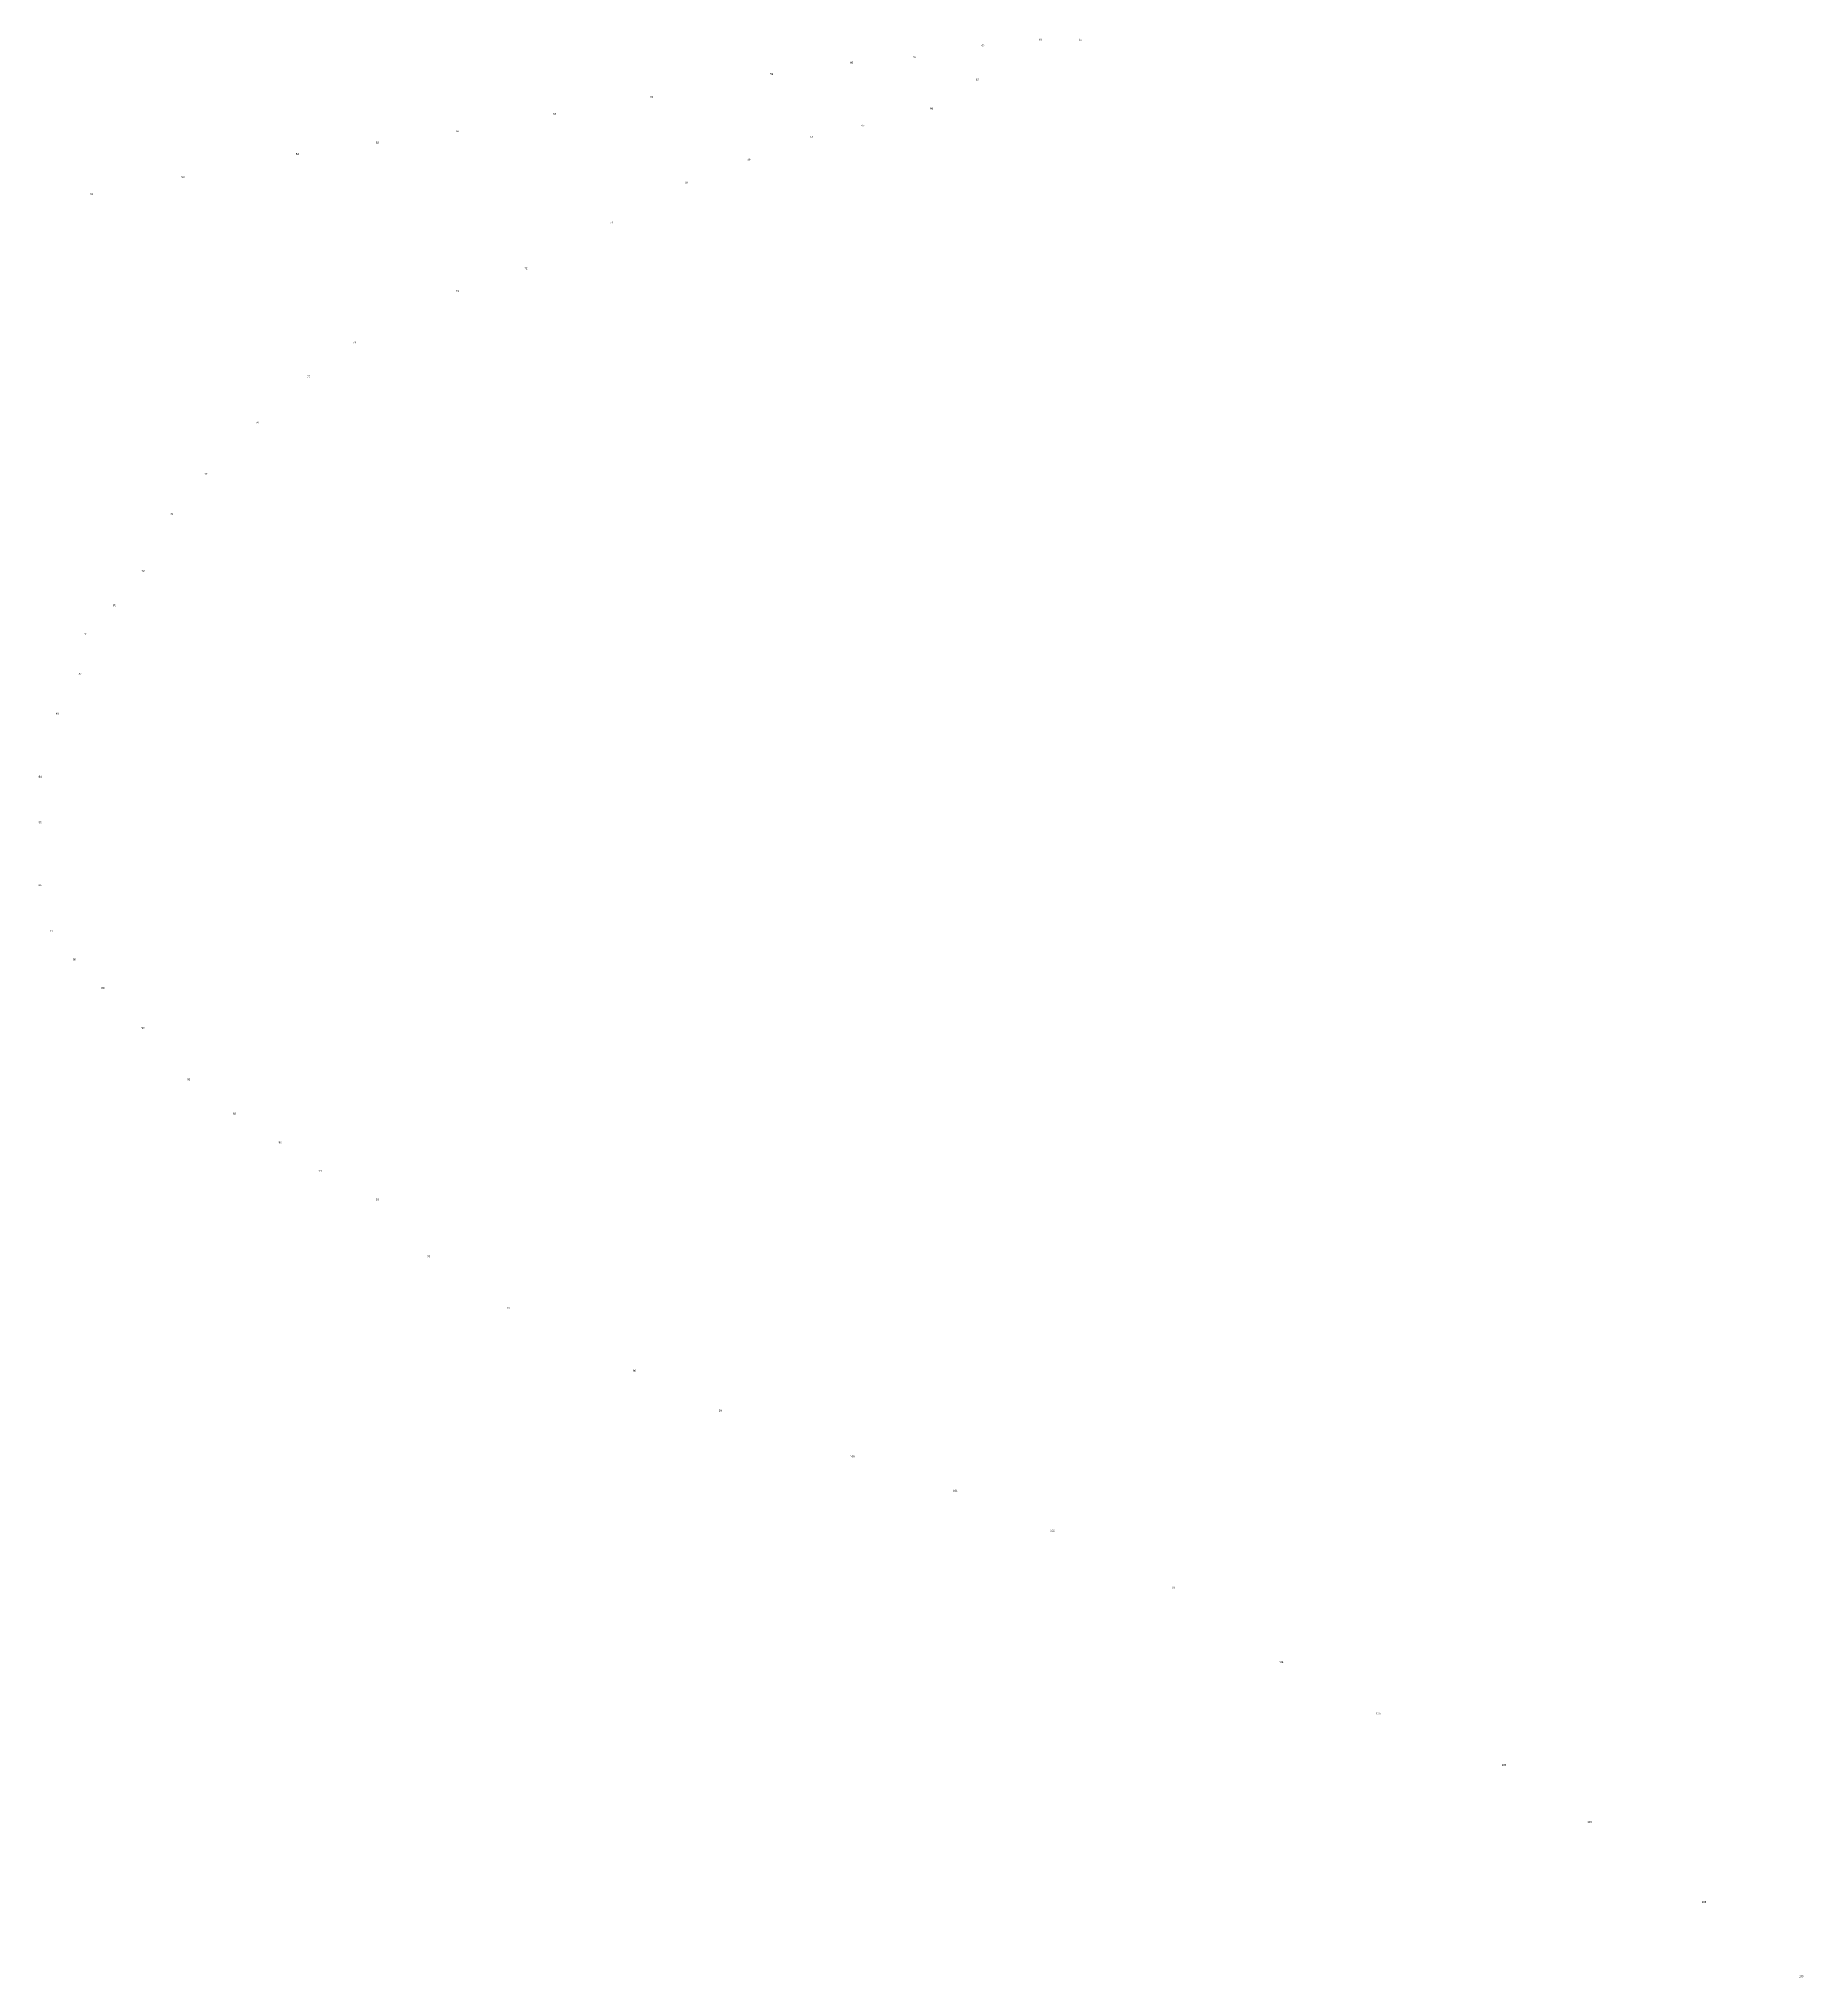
# Model space of a CAD drawing. Header units: inches. Extents: x 0 to 1922, y 0 to 1080.
# Drawn here: x 1494.3 to 1677.6, y 98.1 to 299.5 of the extents above; entities that cross this region are included whole.
import ezdxf

# ---------------------------------------------------------------- set-up
doc = ezdxf.new("R2010")
doc.units = ezdxf.units.IN
doc.header["$MEASUREMENT"] = 0
doc.layers.add('Layer1', color=7, linetype='Continuous')
doc.styles.get("Standard").update_dxf_attribs({"font": 'arial.ttf'})
picture_1 = doc.add_image_def('image1.jpg', size_in_pixel=(1600, 900))

msp = doc.modelspace()

# ---------------------------------------------------------------- texts
at = {"layer": 'Layer1'}
for s, p in [('62', (1592.27, 298.67)), ('63', (1598.2, 299.26)), ('64', (1602.36, 299.26)), ('60', (1578.61, 296.89)), ('61', (1585.14, 297.48)), ('59', (1570.3, 295.7)), ('65', (1591.67, 295.11)), ('58', (1557.83, 293.33)), ('66', (1586.92, 292.14)), ('56', (1537.65, 289.77)), ('57', (1547.74, 291.55)), ('67', (1579.8, 290.36)), ('55', (1529.34, 288.58)), ('68', (1574.46, 289.18)), ('54', (1521.03, 287.4)), ('69', (1567.93, 286.8)), ('53', (1509.15, 285.02)), ('70', (1561.4, 284.43)), ('52', (1499.65, 283.24)), ('71', (1553.68, 280.28)), ('72', (1544.77, 275.53)), ('73', (1537.65, 273.16)), ('74', (1526.96, 267.82)), ('75', (1522.21, 264.26)), ('76', (1516.87, 259.51)), ('77', (1511.53, 254.17)), ('78', (1507.96, 250.02)), ('79', (1505, 244.09)), ('80', (1502.03, 240.53)), ('81', (1499.06, 237.56)), ('82', (1498.47, 233.41)), ('83', (1496.09, 229.26)), ('84', (1494.31, 222.73)), ('85', (1494.31, 217.98)), ('86', (1494.31, 211.46)), ('87', (1495.5, 206.71)), ('88', (1497.87, 203.75)), ('89', (1500.84, 200.78)), ('90', (1505, 196.63)), ('91', (1509.75, 191.29)), ('92', (1514.49, 187.73)), ('93', (1519.24, 184.76)), ('94', (1523.4, 181.79)), ('95', (1529.34, 178.83)), ('96', (1534.68, 172.9)), ('97', (1542.99, 167.56)), ('98', (1556.05, 161.03)), ('99', (1564.96, 156.88)), ('100', (1578.61, 152.13)), ('101', (1589.3, 148.57)), ('102', (1599.39, 144.42)), ('103', (1611.86, 138.49)), ('104', (1623.14, 130.77)), ('105', (1633.23, 125.43)), ('106', (1646.29, 120.09)), ('107', (1655.2, 114.16)), ('108', (1667.07, 105.86)), ('109', (1677.16, 98.14))]:
    msp.add_text(s, height=0.2, dxfattribs=at).set_placement(p)

# ---------------------------------------------------------------- pictures from other files: only their frames are drawn
image = msp.add_image(picture_1, insert=(0, 0), size_in_units=(1920.8, 1080.45))
image.dxf.flags = 7

doc.saveas('drawing.dxf')
